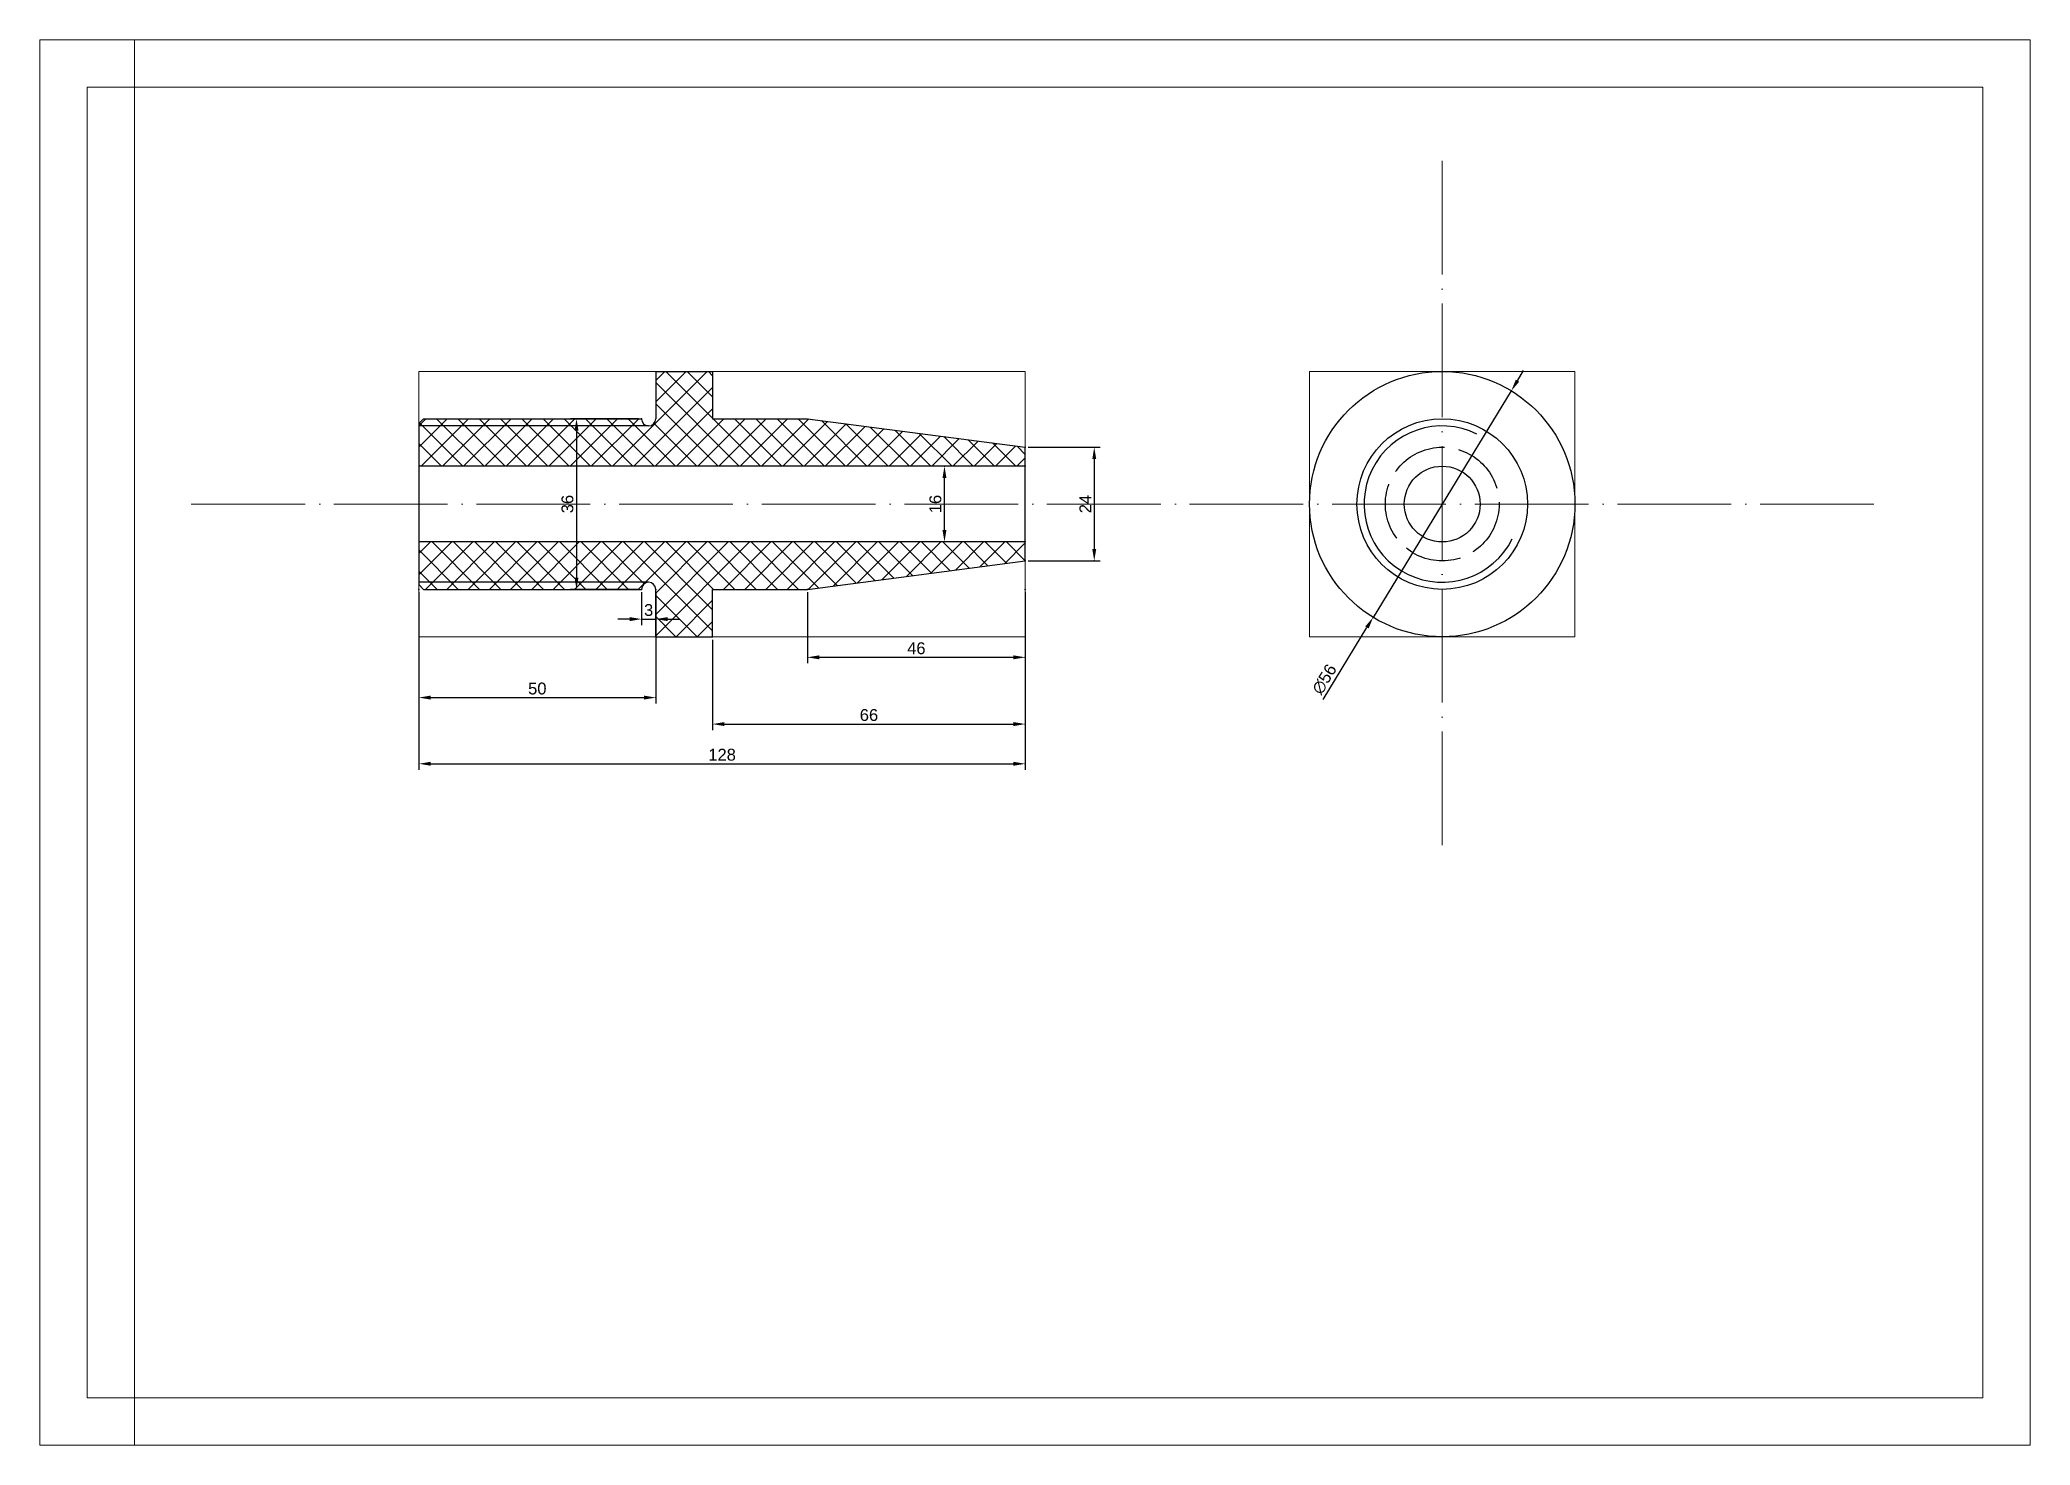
# Model space of a CAD drawing. Header units: millimetres. Extents: x 0 to 1857, y -270 to 297.
# Drawn here: x 476.4 to 896.5, y 0 to 296.6 of the extents above; entities that cross this region are included whole.
import ezdxf

# ---------------------------------------------------------------- set-up
doc = ezdxf.new("R2010")
doc.units = ezdxf.units.MM
doc.linetypes.add('ACAD_ISO02W100', pattern=[15, 12, -3])
doc.linetypes.add('ACAD_ISO04W100', pattern=[30, 24, -3, 0, -3])
for name, color, linetype, lineweight in [('axe', 7, 'ACAD_ISO04W100', 15), ('cote', 82, 'Continuous', 15), ('format', 210, 'Continuous', 15), ('muchii ascunse', 50, 'ACAD_ISO02W100', 30), ('muchii groase', 7, 'Continuous', 30)]:
    doc.layers.add(name, color=color, linetype=linetype, lineweight=lineweight)
doc.layers.add('linie subtire', color=7, linetype='Continuous', plot=False)
doc.styles.get("Standard").update_dxf_attribs({"font": 'arial.ttf'})
doc.dimstyles.new('ISO-25', dxfattribs={"dimtxt": 2.5, "dimasz": 2.5, "dimexe": 1.25, "dimexo": 0.625, "dimtad": 1, "dimtxsty": 'Standard', "dimcen": 2.5, "dimadec": 0, "dimazin": 0, "dimtfac": 1, "dimtmove": 0, "dimatfit": 3, "dimfxl": 1, "dimarcsym": 0})

msp = doc.modelspace()

# ---------------------------------------------------------------- blocks, each defined once
blk = doc.blocks.new('*D10')
at = {"layer": 'cote', "color": 0, "lineweight": -2, "transparency": 16777216}
for p, q in [((556.4, 180.02), (556.4, 142.58)), ((684.4, 180.02), (684.4, 142.58)), ((558.9, 143.83), (681.9, 143.83))]:
    blk.add_line(p, q, dxfattribs=at)
at = {"layer": 'cote', "color": 0, "transparency": 16777216}
for points in [[(558.9, 144.25), (558.9, 143.42), (556.4, 143.83)], [(681.9, 144.25), (681.9, 143.42), (684.4, 143.83)]]:
    blk.add_solid(points, dxfattribs=at)
at = {"layer": 'linie subtire', "color": 0, "transparency": 16777216}
for p in [(556.4, 180.65), (684.4, 180.65), (684.4, 143.83)]:
    blk.add_point(p, dxfattribs=at)
at = {"layer": 'cote', "color": 0, "transparency": 16777216, "insert": (620.4, 145.73), "char_height": 2.5, "attachment_point": 5}
blk.add_mtext('128', dxfattribs=at)
blk = doc.blocks.new('*D11')
at = {"layer": 'cote', "color": 0, "lineweight": -2, "transparency": 16777216}
for p, q in [((638.4, 180.02), (638.4, 165.05)), ((684.4, 180.02), (684.4, 165.05)), ((640.9, 166.3), (681.9, 166.3))]:
    blk.add_line(p, q, dxfattribs=at)
at = {"layer": 'cote', "color": 0, "transparency": 16777216}
for points in [[(640.9, 166.72), (640.9, 165.88), (638.4, 166.3)], [(681.9, 166.72), (681.9, 165.88), (684.4, 166.3)]]:
    blk.add_solid(points, dxfattribs=at)
at = {"layer": 'linie subtire', "color": 0, "transparency": 16777216}
for p in [(638.4, 180.65), (684.4, 180.65), (684.4, 166.3)]:
    blk.add_point(p, dxfattribs=at)
at = {"layer": 'cote', "color": 0, "transparency": 16777216, "insert": (661.4, 168.2), "char_height": 2.5, "attachment_point": 5}
blk.add_mtext('46', dxfattribs=at)
blk = doc.blocks.new('*D12')
at = {"layer": 'cote', "color": 0, "lineweight": -2, "transparency": 16777216}
for p, q in [((618.4, 170.02), (618.4, 150.96)), ((684.4, 170.02), (684.4, 150.96)), ((620.9, 152.21), (681.9, 152.21))]:
    blk.add_line(p, q, dxfattribs=at)
at = {"layer": 'cote', "color": 0, "transparency": 16777216}
for points in [[(620.9, 152.63), (620.9, 151.79), (618.4, 152.21)], [(681.9, 152.63), (681.9, 151.79), (684.4, 152.21)]]:
    blk.add_solid(points, dxfattribs=at)
at = {"layer": 'linie subtire', "color": 0, "transparency": 16777216}
for p in [(618.4, 170.65), (684.4, 170.65), (684.4, 152.21)]:
    blk.add_point(p, dxfattribs=at)
at = {"layer": 'cote', "color": 0, "transparency": 16777216, "insert": (651.4, 154.11), "char_height": 2.5, "attachment_point": 5}
blk.add_mtext('66', dxfattribs=at)
blk = doc.blocks.new('*D13')
at = {"layer": 'cote', "color": 0, "lineweight": -2, "transparency": 16777216}
for p, q in [((556.4, 180.02), (556.4, 156.55)), ((606.4, 180.02), (606.4, 156.55)), ((558.9, 157.8), (603.9, 157.8))]:
    blk.add_line(p, q, dxfattribs=at)
at = {"layer": 'cote', "color": 0, "transparency": 16777216}
for points in [[(558.9, 158.22), (558.9, 157.38), (556.4, 157.8)], [(603.9, 158.22), (603.9, 157.38), (606.4, 157.8)]]:
    blk.add_solid(points, dxfattribs=at)
at = {"layer": 'linie subtire', "color": 0, "transparency": 16777216}
for p in [(556.4, 180.65), (606.4, 180.65), (606.4, 157.8)]:
    blk.add_point(p, dxfattribs=at)
at = {"layer": 'cote', "color": 0, "transparency": 16777216, "insert": (581.4, 159.7), "char_height": 2.5, "attachment_point": 5}
blk.add_mtext('50', dxfattribs=at)
blk = doc.blocks.new('*D14')
at = {"layer": 'cote', "color": 0, "lineweight": -2, "transparency": 16777216}
for p, q in [((603.4, 180.02), (603.4, 173.12)), ((606.4, 180.02), (606.4, 173.12)), ((600.9, 174.37), (598.4, 174.37)), ((603.4, 174.37), (606.4, 174.37)), ((608.9, 174.37), (611.4, 174.37))]:
    blk.add_line(p, q, dxfattribs=at)
at = {"layer": 'cote', "color": 0, "transparency": 16777216}
for points in [[(600.9, 174.79), (600.9, 173.95), (603.4, 174.37)], [(608.9, 174.79), (608.9, 173.95), (606.4, 174.37)]]:
    blk.add_solid(points, dxfattribs=at)
at = {"layer": 'linie subtire', "color": 0, "transparency": 16777216}
for p in [(603.4, 180.65), (606.4, 180.65), (606.4, 174.37)]:
    blk.add_point(p, dxfattribs=at)
at = {"layer": 'cote', "color": 0, "transparency": 16777216, "insert": (604.9, 176.27), "char_height": 2.5, "attachment_point": 5}
blk.add_mtext('3', dxfattribs=at)
blk = doc.blocks.new('*D15')
at = {"layer": 'cote', "color": 0, "lineweight": -2, "transparency": 16777216}
for p, q in [((685.02, 210.65), (700.2, 210.65)), ((698.95, 208.15), (698.95, 189.15)), ((685.02, 186.65), (700.2, 186.65))]:
    blk.add_line(p, q, dxfattribs=at)
at = {"layer": 'cote', "color": 0, "transparency": 16777216}
for points in [[(698.54, 208.15), (699.37, 208.15), (698.95, 210.65)], [(698.54, 189.15), (699.37, 189.15), (698.95, 186.65)]]:
    blk.add_solid(points, dxfattribs=at)
at = {"layer": 'linie subtire', "color": 0, "transparency": 16777216}
for p in [(684.4, 210.65), (684.4, 186.65), (698.95, 186.65)]:
    blk.add_point(p, dxfattribs=at)
at = {"layer": 'cote', "color": 0, "transparency": 16777216, "insert": (697.07, 198.65), "char_height": 2.5, "attachment_point": 5, "rotation": 90}
blk.add_mtext('24', dxfattribs=at)
blk = doc.blocks.new('*D16')
at = {"layer": 'cote', "color": 0, "lineweight": -2, "transparency": 16777216}
for p, q in [((683.77, 206.65), (666.09, 206.65)), ((667.34, 193.15), (667.34, 204.15)), ((683.77, 190.65), (666.09, 190.65))]:
    blk.add_line(p, q, dxfattribs=at)
at = {"layer": 'cote', "color": 0, "transparency": 16777216}
for points in [[(666.92, 204.15), (667.75, 204.15), (667.34, 206.65)], [(666.92, 193.15), (667.75, 193.15), (667.34, 190.65)]]:
    blk.add_solid(points, dxfattribs=at)
at = {"layer": 'linie subtire', "color": 0, "transparency": 16777216}
for p in [(667.34, 206.65), (684.4, 206.65), (684.4, 190.65)]:
    blk.add_point(p, dxfattribs=at)
at = {"layer": 'cote', "color": 0, "transparency": 16777216, "insert": (665.43, 198.65), "char_height": 2.5, "attachment_point": 5, "rotation": 90}
blk.add_mtext('16', dxfattribs=at)
blk = doc.blocks.new('*D17')
at = {"layer": 'cote', "color": 0, "lineweight": -2, "transparency": 16777216}
for p, q in [((602.77, 216.65), (588.42, 216.65)), ((589.67, 214.15), (589.67, 183.15)), ((602.77, 180.65), (588.42, 180.65))]:
    blk.add_line(p, q, dxfattribs=at)
at = {"layer": 'cote', "color": 0, "transparency": 16777216}
for points in [[(589.26, 214.15), (590.09, 214.15), (589.67, 216.65)], [(589.26, 183.15), (590.09, 183.15), (589.67, 180.65)]]:
    blk.add_solid(points, dxfattribs=at)
at = {"layer": 'linie subtire', "color": 0, "transparency": 16777216}
for p in [(603.4, 216.65), (589.67, 180.65), (603.4, 180.65)]:
    blk.add_point(p, dxfattribs=at)
at = {"layer": 'cote', "color": 0, "transparency": 16777216, "insert": (587.77, 198.65), "char_height": 2.5, "attachment_point": 5, "rotation": 90}
blk.add_mtext('36', dxfattribs=at)
blk = doc.blocks.new('*D18')
at = {"layer": 'cote', "color": 0, "lineweight": -2, "transparency": 16777216}
for p, q in [((788.28, 224.68), (789.58, 226.82)), ((786.98, 222.55), (757.81, 174.74)), ((747.25, 157.43), (756.51, 172.61))]:
    blk.add_line(p, q, dxfattribs=at)
at = {"layer": 'cote', "color": 0, "transparency": 16777216}
for points in [[(787.92, 224.9), (788.64, 224.47), (786.98, 222.55)], [(756.16, 172.83), (756.87, 172.39), (757.81, 174.74)]]:
    blk.add_solid(points, dxfattribs=at)
at = {"layer": 'linie subtire', "color": 0, "transparency": 16777216}
for p in [(786.98, 222.55), (757.81, 174.74)]:
    blk.add_point(p, dxfattribs=at)
at = {"layer": 'cote', "color": 0, "transparency": 16777216, "insert": (747.53, 161.68), "char_height": 2.5, "attachment_point": 5, "rotation": 58.6147}
blk.add_mtext('∅56', dxfattribs=at)

# ---------------------------------------------------------------- dimensions: what is measured, and where the dimension line sits
at = {"layer": 'cote'}
dim = msp.add_diameter_dim_2p(p1=(786.978, 222.549), p2=(757.814, 174.742), dimstyle='ISO-25', dxfattribs=at)
dim.commit()
dim.dimension.update_dxf_attribs({"geometry": '*D18', "text_midpoint": (749.217, 160.65), "dimtype": 163})
for base, p1, p2, picture, middle in [((589.673, 180.645), (603.396, 216.645), (603.396, 180.645), '*D17', (587.771, 198.645)), ((698.955, 186.645), (684.396, 210.645), (684.396, 186.645), '*D15', (697.075, 198.645)), ((667.335, 206.645), (684.396, 190.645), (684.396, 206.645), '*D16', (665.434, 198.645))]:
    dim = msp.add_linear_dim(base=base, p1=p1, p2=p2, angle=90, dimstyle='ISO-25', dxfattribs=at)
    dim.commit()
    dim.dimension.update_dxf_attribs({"geometry": picture, "text_midpoint": middle})
for base, p1, p2, picture, middle in [((684.396, 143.833), (556.396, 180.645), (684.396, 180.645), '*D10', (620.396, 145.734)), ((606.396, 157.801), (556.396, 180.645), (606.396, 180.645), '*D13', (581.396, 159.702)), ((606.396, 174.371), (603.396, 180.645), (606.396, 180.645), '*D14', (604.896, 176.273)), ((684.396, 152.21), (618.396, 170.645), (684.396, 170.645), '*D12', (651.396, 154.111))]:
    dim = msp.add_linear_dim(base=base, p1=p1, p2=p2, dimstyle='ISO-25', dxfattribs=at)
    dim.commit()
    dim.dimension.update_dxf_attribs({"geometry": picture, "text_midpoint": middle})
dim = msp.add_linear_dim(base=(684.396, 166.3), p1=(638.396, 180.645), p2=(684.396, 180.645), dimstyle='ISO-25', dxfattribs=at)
dim.commit()
dim.dimension.update_dxf_attribs({"geometry": '*D11', "text_midpoint": (661.396, 166.3), "dimtype": 160})

# ---------------------------------------------------------------- hatches: boundary and pattern name
at = {"layer": 'linie subtire', "true_color": 0xf7abae}
h = msp.add_hatch(dxfattribs=at)
h.set_pattern_fill('ANSI37', color=241)
h.paths.add_polyline_path([(684.396, 210.645), (638.396, 216.645), (618.396, 216.645), (618.396, 226.645), (606.396, 226.645), (606.396, 216.645, -0.4142136), (604.896, 215.145), (556.396, 215.145), (556.396, 206.645), (684.396, 206.645)])
h.paths.add_polyline_path([(684.396, 186.645), (684.396, 190.645), (556.396, 190.645), (556.396, 182.145), (604.896, 182.145, -0.4142136), (606.396, 180.645), (606.396, 170.645), (618.396, 170.645), (618.396, 180.645), (638.396, 180.645)])
h.paths.add_polyline_path([(603.396, 216.645), (557.396, 216.645), (556.396, 215.645), (556.396, 215.145), (604.896, 215.145, -0.4142136)], flags=17)
h.paths.add_polyline_path([(604.896, 182.145), (556.396, 182.145), (556.396, 181.645), (557.396, 180.645), (603.396, 180.645, -0.4142136)], flags=17)

# ---------------------------------------------------------------- linework, layer by layer
at = {"layer": 'axe'}
for p, q in [((772.396, 126.678), (772.396, 271.194)), ((863.472, 198.645), (507.646, 198.645))]:
    msp.add_line(p, q, dxfattribs=at)
at = {"layer": 'cote'}
msp.add_line((618.396, 170.645), (684.396, 170.645), dxfattribs=at)
at = {"layer": 'format'}
for p, q in [((496.396, 0), (496.396, 296.645)), ((556.396, 226.645), (684.396, 226.645)), ((556.396, 170.645), (556.396, 226.645)), ((684.396, 226.645), (684.396, 170.645)), ((744.396, 226.645), (744.396, 170.645)), ((800.396, 226.645), (744.396, 226.645)), ((800.396, 170.645), (800.396, 226.645)), ((684.396, 170.645), (556.396, 170.645)), ((744.396, 170.645), (800.396, 170.645))]:
    msp.add_line(p, q, dxfattribs=at)
for points in [[(476.396, 0), (896.494, 0), (896.494, 296.645), (476.396, 296.645)], [(486.396, 10), (886.494, 10), (886.494, 286.645), (486.396, 286.645)]]:
    msp.add_lwpolyline(points, close=True, dxfattribs=at)
at = {"layer": 'linie subtire'}
for p, q in [((604.896, 215.145), (556.396, 215.145)), ((604.896, 182.145), (556.396, 182.145))]:
    msp.add_line(p, q, dxfattribs=at)
msp.add_arc((772.396, 198.645), 16.5, 63.64571, 333.64571, dxfattribs=at)
at = {"layer": 'muchii ascunse'}
msp.add_circle((772.396, 198.645), 12, dxfattribs=at)
at = {"layer": 'muchii groase'}
for p, q in [((606.396, 226.645), (606.396, 216.645)), ((606.396, 226.645), (618.396, 226.645)), ((618.396, 226.645), (618.396, 216.645)), ((556.396, 215.645), (557.396, 216.645)), ((556.396, 215.645), (556.396, 215.145)), ((556.396, 215.145), (556.396, 182.145)), ((557.396, 216.645), (603.396, 216.645)), ((603.396, 216.645), (603.396, 216.645)), ((618.396, 216.645), (638.396, 216.645)), ((638.396, 216.645), (684.396, 210.645)), ((684.396, 186.645), (684.396, 210.645)), ((684.396, 206.645), (556.396, 206.645)), ((684.396, 190.645), (556.396, 190.645)), ((638.396, 180.645), (684.396, 186.645)), ((556.396, 182.145), (556.396, 181.645)), ((557.396, 180.645), (556.396, 181.645)), ((557.396, 180.645), (603.396, 180.645)), ((603.396, 180.645), (603.396, 180.645)), ((606.396, 170.645), (606.396, 180.645)), ((618.396, 170.645), (618.396, 180.645)), ((618.396, 180.645), (638.396, 180.645)), ((606.396, 170.645), (618.396, 170.645))]:
    msp.add_line(p, q, dxfattribs=at)
for radius in [28, 18, 8]:
    msp.add_circle((772.396, 198.645), radius, dxfattribs=at)
for centre, start, end in [((604.896, 216.645), 180, 0), ((604.896, 180.645), 0, 180)]:
    msp.add_arc(centre, 1.5, start, end, dxfattribs=at)

msp.set_redraw_order([(e.dxf.handle, doc.entitydb.next_handle()) for e in msp.query("TEXT MTEXT ATTDEF DIMENSION ARC_DIMENSION")])  # texts and dimensions are drawn at this point

doc.saveas('drawing.dxf')
